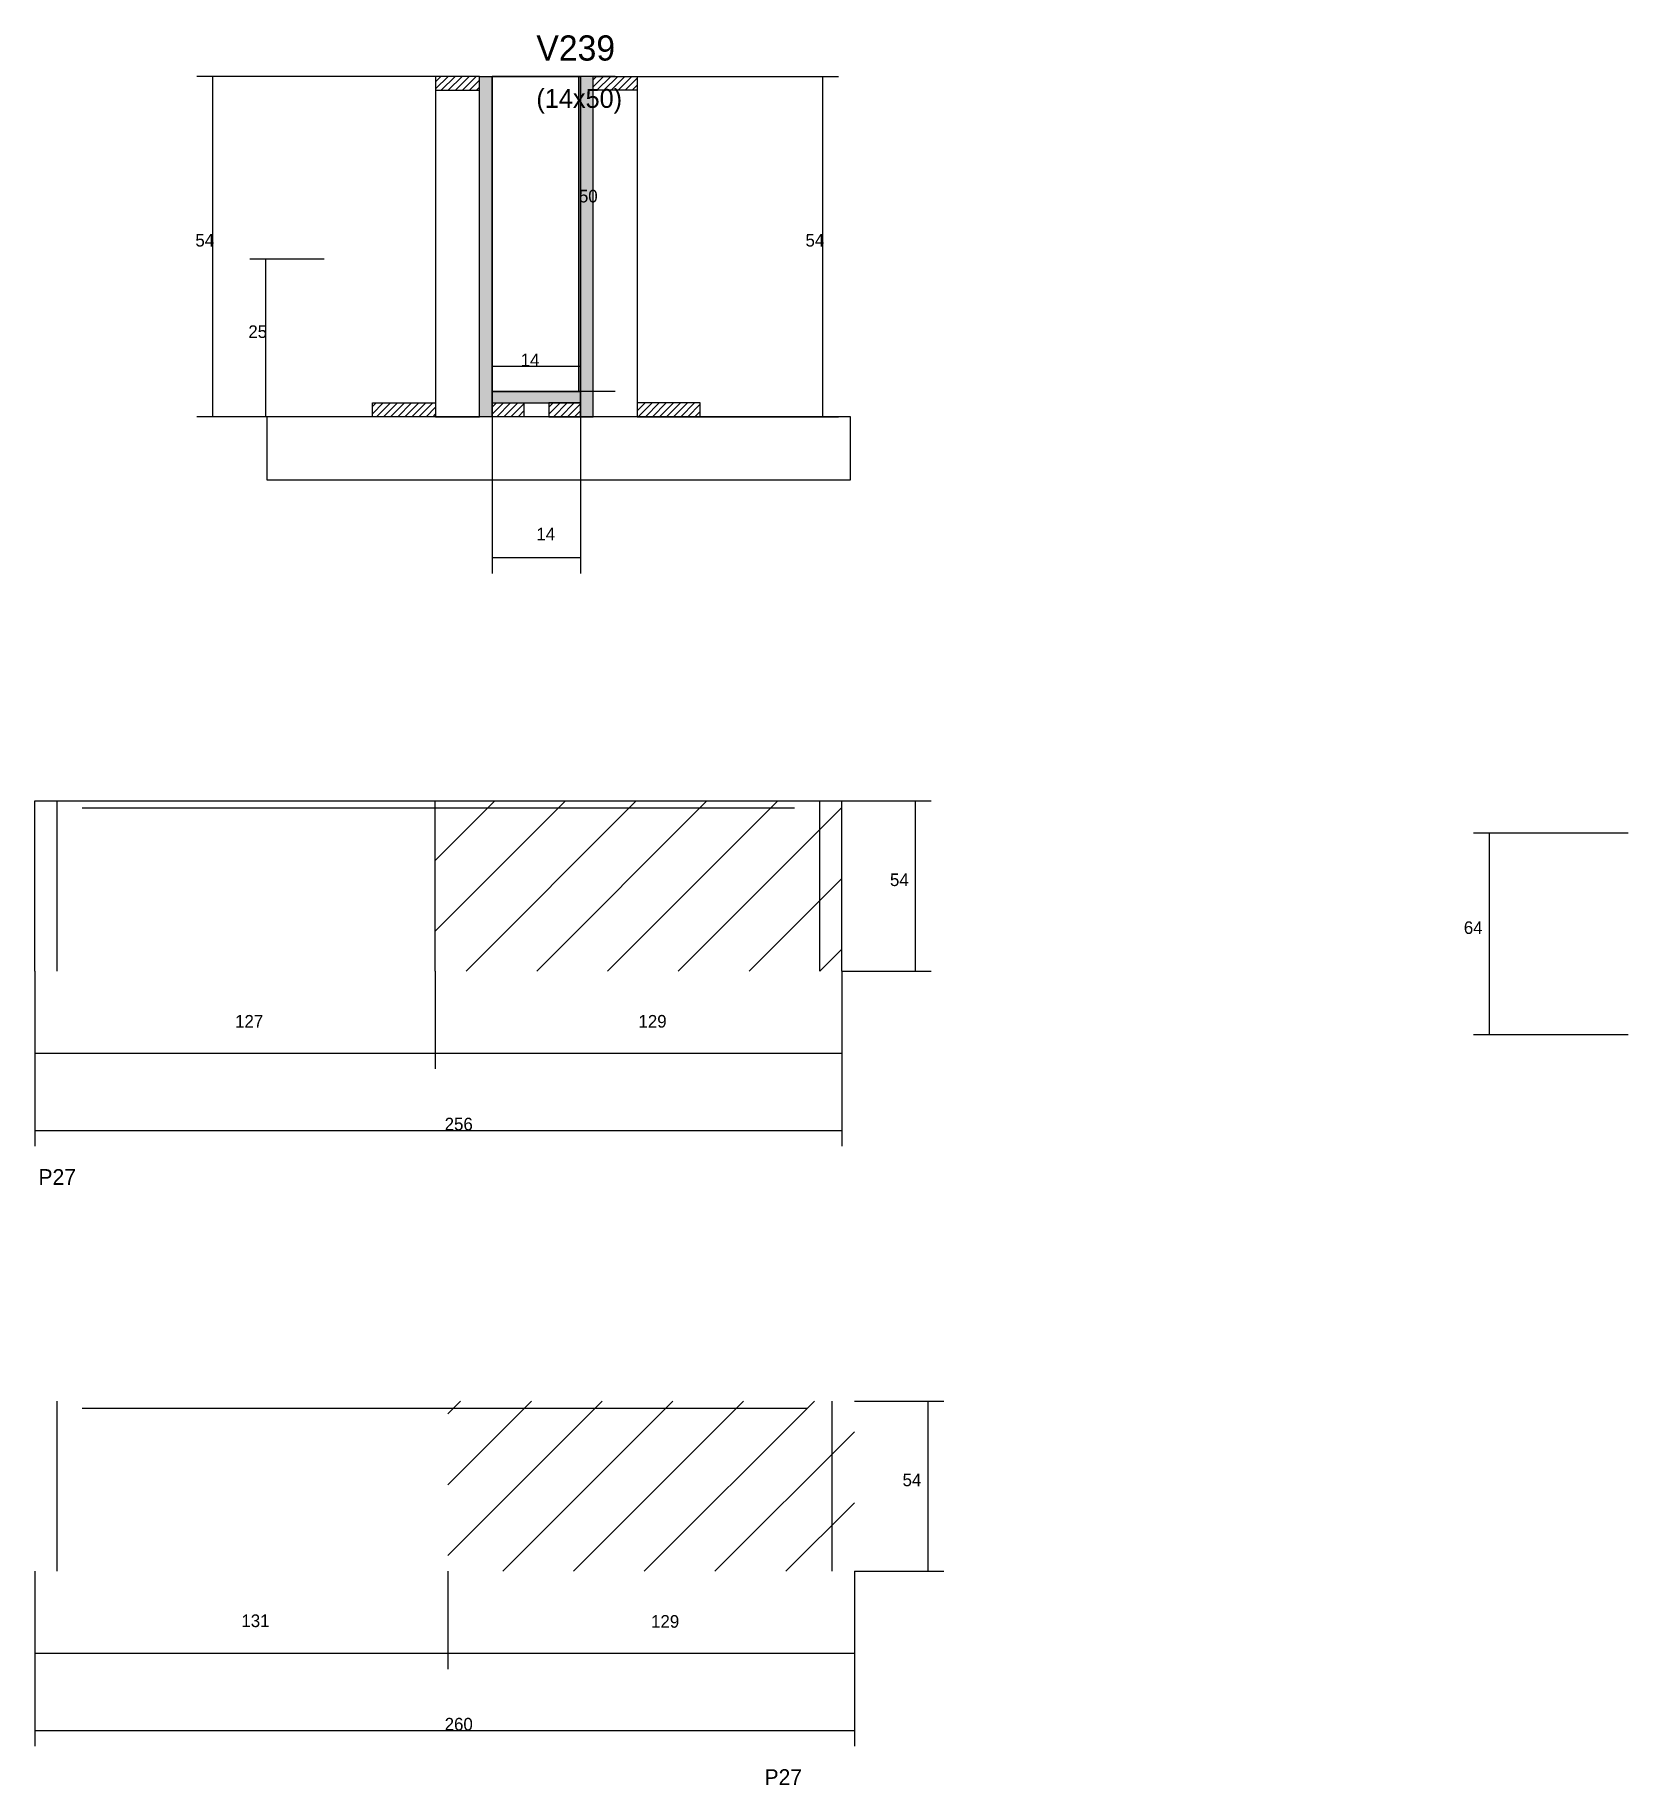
# Model space of a CAD drawing. Header units: metres. Extents: x -2848 to 21926, y -45195 to 1016.
# Drawn here: x 14241 to 14746, y -18142 to -17587 of the extents above; entities that cross this region are included whole.
import ezdxf

# ---------------------------------------------------------------- set-up
doc = ezdxf.new("R2010")
doc.units = ezdxf.units.M
for name, color, linetype in [('CONCRETO', 251, 'Continuous'), ('COTA', 241, 'Continuous'), ('Cota Seção (2x)', 4, 'Continuous'), ('Hachura', 253, 'Continuous'), ('Madeira', 126, 'Continuous'), ('NOMENCLATURA', 7, 'Continuous'), ('Painéis', 200, 'Continuous'), ('REAPROVEITAMENTO', 251, 'Continuous'), ('SARR_2.2x7', 40, 'Continuous'), ('Texto Seção', 7, 'Continuous')]:
    doc.layers.add(name, color=color, linetype=linetype)

msp = doc.modelspace()

# ---------------------------------------------------------------- texts
at = {"layer": 'COTA'}
for s, p in [('54', (14291.8, -17654)), ('54', (14485.4, -17654)), ('25', (14308.6, -17683)), ('14', (14400, -17747.2)), ('54', (14512.2, -17856.9)), ('64', (14694.3, -17872.1)), ('127', (14304.4, -17901.8)), ('129', (14432.4, -17901.8)), ('256', (14370.9, -17934.4)), ('54', (14516.2, -18047.3)), ('131', (14306.4, -18092)), ('129', (14436.4, -18092.2)), ('260', (14370.9, -18124.8))]:
    msp.add_text(s, height=4, dxfattribs=at).set_placement(p)
at = {"layer": 'Cota Seção (2x)'}
for s, p in [('50', (14413.5, -17640)), ('14', (14395, -17692))]:
    msp.add_text(s, height=4, dxfattribs=at).set_placement(p)
at = {"layer": 'NOMENCLATURA'}
for p in [(14242, -17951.7), (14472.4, -18142.1)]:
    msp.add_text('P27', height=5, dxfattribs=at).set_placement(p)
at = {"layer": 'Texto Seção'}
for s, height, p in [('V239', 8, (14400, -17595)), ('(14x50)', 6, (14400, -17610))]:
    msp.add_text(s, height=height, dxfattribs=at).set_placement(p)

# ---------------------------------------------------------------- hatches: boundary and pattern name
at = {"layer": 'Hachura'}
h = msp.add_hatch(dxfattribs=at)
h.set_pattern_fill('ANSI31', scale=0.5)
h.paths.add_polyline_path([(14382, -17604.4), (14382, -17600), (14382, -17600), (14368, -17600), (14368, -17600), (14368, -17604.4), (14368, -17604.4), (14382, -17604.4)])
h = msp.add_hatch(color=8, dxfattribs=at)
h.dxf.hatch_style = 1
h.paths.add_polyline_path([(14386, -17600), (14382, -17600), (14382, -17600), (14382, -17708), (14382, -17708), (14386, -17708), (14386, -17708), (14386, -17600)])
h = msp.add_hatch(color=8, dxfattribs=at)
h.dxf.hatch_style = 1
h.paths.add_polyline_path([(14418, -17600), (14414, -17600), (14414, -17600), (14414, -17708), (14414, -17708), (14418, -17708), (14418, -17708), (14418, -17600)])
h = msp.add_hatch(dxfattribs=at)
h.set_pattern_fill('ANSI31', scale=0.5)
h.paths.add_polyline_path([(14418, -17604.4), (14418, -17600), (14418, -17600), (14432, -17600), (14432, -17600), (14432, -17604.4), (14432, -17604.4), (14418, -17604.4)])
h = msp.add_hatch(color=8, dxfattribs=at)
h.dxf.hatch_style = 1
h.paths.add_polyline_path([(14414, -17703.6), (14414, -17700), (14414, -17700), (14386, -17700), (14386, -17700), (14386, -17703.6), (14386, -17703.6), (14414, -17703.6)])
h = msp.add_hatch(dxfattribs=at)
h.set_pattern_fill('ANSI31', scale=0.5)
h.paths.add_polyline_path([(14348, -17708), (14348, -17703.6), (14348, -17703.6), (14368, -17703.6), (14368, -17703.6), (14368, -17708), (14368, -17708), (14348, -17708)])
h = msp.add_hatch(dxfattribs=at)
h.set_pattern_fill('ANSI31', scale=0.5)
h.paths.add_polyline_path([(14386, -17708), (14386, -17703.6), (14386, -17703.6), (14396, -17703.6), (14396, -17703.6), (14396, -17708), (14396, -17708), (14386, -17708)])
h = msp.add_hatch(dxfattribs=at)
h.set_pattern_fill('ANSI31', scale=0.5)
h.paths.add_polyline_path([(14414, -17708), (14414, -17703.6), (14414, -17703.6), (14404, -17703.6), (14404, -17703.6), (14404, -17708), (14404, -17708), (14414, -17708)])
h = msp.add_hatch(dxfattribs=at)
h.set_pattern_fill('ANSI31', scale=0.5)
h.paths.add_polyline_path([(14452, -17708), (14452, -17703.6), (14452, -17703.6), (14432, -17703.6), (14432, -17703.6), (14432, -17708), (14432, -17708), (14452, -17708)])
at = {"layer": 'REAPROVEITAMENTO'}
h = msp.add_hatch(dxfattribs=at)
h.set_pattern_fill('ANSI31', scale=5)
h.paths.add_polyline_path([(14367.9, -17829.9), (14367.9, -17883.9), (14367.9, -17883.9), (14496.9, -17883.9), (14496.9, -17883.9), (14496.9, -17829.9), (14496.9, -17829.9), (14367.9, -17829.9)])
h = msp.add_hatch(dxfattribs=at)
h.set_pattern_fill('ANSI31', scale=5)
h.paths.add_polyline_path([(14371.9, -18020.3), (14371.9, -18074.3), (14371.9, -18074.3), (14500.9, -18074.3), (14500.9, -18074.3), (14500.9, -18020.3), (14500.9, -18020.3), (14371.9, -18020.3)])

# ---------------------------------------------------------------- linework, layer by layer
at = {"layer": 'CONCRETO'}
for points in [[(14386, -17600), (14386, -17600), (14414, -17600), (14414, -17628), (14414, -17628), (14414, -17700), (14386, -17700), (14386, -17600)], [(14386, -17700), (14414, -17700), (14414, -17600), (14386, -17600)]]:
    msp.add_lwpolyline(points, close=True, dxfattribs=at)
at = {"layer": 'COTA'}
for p, q in [((14368, -17600), (14292.3, -17600)), ((14297.3, -17708), (14297.3, -17600)), ((14432, -17600), (14495.9, -17600)), ((14490.9, -17708), (14490.9, -17600)), ((14332.7, -17658), (14309.1, -17658)), ((14314.1, -17708), (14314.1, -17658)), ((14352.4, -17708), (14292.3, -17708)), ((14332.7, -17708), (14309.1, -17708)), ((14386, -17708), (14386, -17757.7)), ((14414, -17708), (14414, -17757.7)), ((14447.6, -17708), (14495.9, -17708)), ((14386, -17752.7), (14414, -17752.7)), ((14496.9, -17829.9), (14525.3, -17829.9)), ((14520.3, -17883.9), (14520.3, -17829.9)), ((14746.4, -17840.1), (14697.4, -17840.1)), ((14702.4, -17904.1), (14702.4, -17840.1)), ((14240.9, -17883.9), (14240.9, -17914.9)), ((14240.9, -17883.9), (14240.9, -17939.4)), ((14367.9, -17883.9), (14367.9, -17914.9)), ((14367.9, -17883.9), (14367.9, -17914.9)), ((14496.9, -17883.9), (14496.9, -17914.9)), ((14496.9, -17883.9), (14496.9, -17939.4)), ((14496.9, -17883.9), (14525.3, -17883.9)), ((14746.4, -17904.1), (14697.4, -17904.1)), ((14240.9, -17909.9), (14367.9, -17909.9)), ((14367.9, -17909.9), (14496.9, -17909.9)), ((14240.9, -17934.4), (14496.9, -17934.4)), ((14500.9, -18020.3), (14529.3, -18020.3)), ((14524.3, -18074.3), (14524.3, -18020.3)), ((14240.9, -18074.3), (14240.9, -18105.3)), ((14240.9, -18074.3), (14240.9, -18129.8)), ((14371.9, -18074.3), (14371.9, -18105.3)), ((14371.9, -18074.3), (14371.9, -18105.3)), ((14500.9, -18074.3), (14500.9, -18105.3)), ((14500.9, -18074.3), (14500.9, -18129.8)), ((14500.9, -18074.3), (14529.3, -18074.3)), ((14240.9, -18100.3), (14371.9, -18100.3)), ((14371.9, -18100.3), (14500.9, -18100.3)), ((14240.9, -18124.8), (14500.9, -18124.8))]:
    msp.add_line(p, q, dxfattribs=at)
at = {"layer": 'Cota Seção (2x)'}
for p, q in [((14425, -17600), (14408.5, -17600)), ((14413.5, -17700), (14413.5, -17600)), ((14386, -17708), (14386, -17687)), ((14414, -17708), (14414, -17687)), ((14386, -17692), (14414, -17692)), ((14425, -17700), (14408.5, -17700))]:
    msp.add_line(p, q, dxfattribs=at)
at = {"layer": 'Madeira'}
for points in [[(14382, -17604.4), (14382, -17600), (14368, -17600), (14368, -17604.4)], [(14382, -17600), (14368, -17600), (14368, -17708), (14382, -17708)], [(14418, -17604.4), (14418, -17600), (14432, -17600), (14432, -17604.4)], [(14418, -17600), (14432, -17600), (14432, -17708), (14418, -17708)], [(14348, -17708), (14348, -17703.6), (14368, -17703.6), (14368, -17708)], [(14386, -17708), (14386, -17703.6), (14396, -17703.6), (14396, -17708)], [(14414, -17708), (14414, -17703.6), (14404, -17703.6), (14404, -17708)], [(14452, -17708), (14452, -17703.6), (14432, -17703.6), (14432, -17708)], [(14314.5, -17728), (14499.7, -17728), (14499.7, -17708), (14314.5, -17708)]]:
    msp.add_lwpolyline(points, close=True, dxfattribs=at)
at = {"layer": 'Painéis'}
for p, q in [((14386, -17708), (14386, -17600)), ((14414, -17708), (14414, -17600)), ((14386, -17700), (14414, -17700)), ((14386, -17703.6), (14386, -17700)), ((14414, -17703.6), (14414, -17700)), ((14240.9, -17829.9), (14496.9, -17829.9)), ((14240.9, -17883.9), (14240.9, -17829.9)), ((14367.9, -17883.9), (14367.9, -17829.9)), ((14496.9, -17883.9), (14496.9, -17829.9))]:
    msp.add_line(p, q, dxfattribs=at)
for points in [[(14382, -17600), (14386, -17600), (14386, -17708), (14382, -17708)], [(14418, -17600), (14414, -17600), (14414, -17708), (14418, -17708)], [(14414, -17703.6), (14414, -17700), (14386, -17700), (14386, -17703.6)]]:
    msp.add_lwpolyline(points, close=True, dxfattribs=at)
at = {"layer": 'SARR_2.2x7'}
for p, q in [((14247.9, -17883.9), (14247.9, -17829.9)), ((14255.9, -17832.1), (14367.9, -17832.1)), ((14367.9, -17832.1), (14481.9, -17832.1)), ((14489.9, -17883.9), (14489.9, -17829.9)), ((14247.9, -18074.3), (14247.9, -18020.3)), ((14493.9, -18074.3), (14493.9, -18020.3)), ((14255.9, -18022.5), (14371.9, -18022.5)), ((14371.9, -18022.5), (14485.9, -18022.5))]:
    msp.add_line(p, q, dxfattribs=at)

msp.set_redraw_order([(e.dxf.handle, doc.entitydb.next_handle()) for e in msp.query("TEXT MTEXT ATTDEF DIMENSION ARC_DIMENSION")])  # texts and dimensions are drawn at this point

doc.saveas('drawing.dxf')
